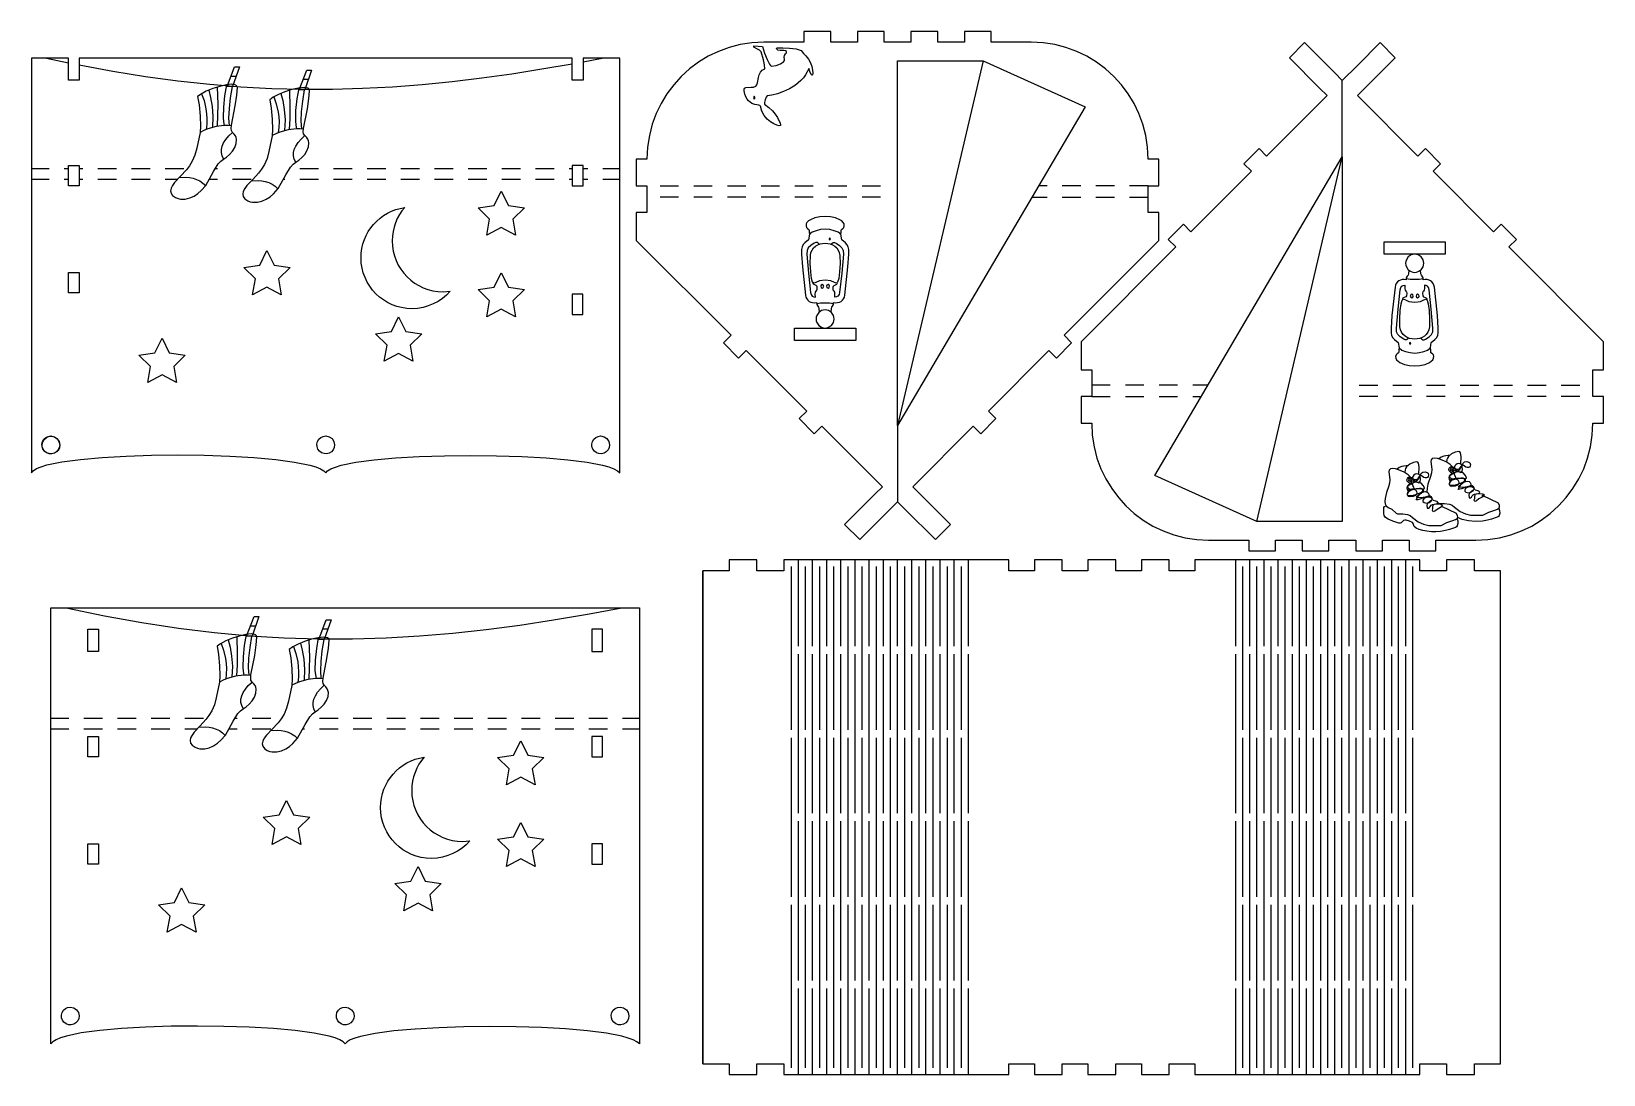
# Model space of a CAD drawing. Header units: millimetres. Extents: x 230 to 670, y 181 to 474.
import ezdxf

# ---------------------------------------------------------------- set-up
doc = ezdxf.new("R2010")
doc.units = ezdxf.units.MM
doc.layers.get('0').update_dxf_attribs({"linetype": 'CONTINUOUS', "true_color": 0xffffff})

msp = doc.modelspace()

# ---------------------------------------------------------------- linework, layer by layer
at = {"linetype": 'CONTINUOUS', "true_color": 0xffffff}
for points in [[(542.71, 423.06), (542.71, 430.56), (545.71, 430.56), (545.71, 438.06), (542.71, 438.06), (542.54, 441.42), (542.04, 444.67), (541.23, 447.81), (540.13, 450.83), (538.75, 453.69), (537.11, 456.4), (535.22, 458.92), (533.1, 461.25), (530.77, 463.36), (528.25, 465.25), (525.55, 466.89), (522.68, 468.27), (519.67, 469.38), (516.53, 470.18), (513.27, 470.68), (509.92, 470.85), (498.7, 470.85), (498.7, 473.85), (491.2, 473.85), (491.2, 470.85), (483.7, 470.85), (483.7, 473.85), (476.2, 473.85), (476.2, 470.85), (472.45, 470.85), (468.7, 470.85), (468.7, 473.85), (461.2, 473.85), (461.2, 470.85), (453.7, 470.85), (453.7, 473.85), (446.2, 473.85), (446.2, 470.85), (434.97, 470.85), (431.62, 470.68), (428.36, 470.18), (425.22, 469.38), (422.21, 468.27), (419.34, 466.89), (416.64, 465.25), (414.12, 463.36), (411.79, 461.25), (409.67, 458.92), (407.78, 456.4), (406.14, 453.69), (404.76, 450.83), (403.66, 447.81), (402.85, 444.67), (402.35, 441.42), (402.18, 438.06), (399.18, 438.06), (399.18, 430.56), (402.18, 430.56), (402.18, 423.06), (399.18, 423.06), (399.18, 415.22), (425.76, 388.65), (423.64, 386.52), (427.88, 382.28), (430, 384.4), (446.98, 367.42), (444.86, 365.3), (449.1, 361.06), (451.22, 363.18), (468.2, 346.2), (466.08, 344.08), (457.6, 335.59), (461.84, 331.35), (468.2, 337.71), (472.45, 341.96), (474.57, 339.84), (483.05, 331.35), (487.29, 335.59), (478.81, 344.08), (476.69, 346.2), (493.67, 363.18), (495.79, 361.06), (500.03, 365.3), (497.91, 367.42), (514.89, 384.4), (517.01, 382.28), (521.25, 386.52), (519.13, 388.65), (545.71, 415.22), (545.71, 423.06), (542.71, 423.06), (542.71, 423.06), (542.71, 423.06)], [(429.88, 458.14), (431.38, 458.2), (432.02, 458.24), (432.67, 458.49), (432.99, 458.89), (433.18, 459.46), (433.45, 460.94), (433.65, 461.71), (433.98, 462.42), (434.5, 463.01), (435.27, 463.41), (435.16, 464.48), (434.9, 465.86), (434.25, 468.1), (433.76, 468.57), (432.99, 469), (432.32, 469.39), (432.14, 469.59), (432.13, 469.79), (434.57, 469.65), (435.17, 467.72), (435.89, 465.94), (436.56, 464.64), (436.82, 464.27), (437.01, 464.14), (438.39, 464.3), (439.63, 464.73), (440.49, 465.33), (440.71, 465.68), (440.75, 466.03), (440.69, 466.66), (440.73, 467.09), (441, 467.57), (441.29, 467.84), (441.34, 468.01), (441.3, 468.27), (441.06, 468.44), (440.6, 468.48), (439.54, 468.47), (438.92, 468.63), (438.56, 468.89), (438.5, 469.14), (438.8, 469.27), (440.31, 469.29), (442.17, 469.19), (444, 468.95), (445.42, 468.55), (446.03, 467.7), (446.72, 466.99), (447.47, 466.07), (448.05, 465.06), (448.43, 464.03), (448.62, 463.01), (448.66, 462.14), (448.59, 461.7), (448.44, 461.61), (448.24, 461.78), (447.81, 462.59), (447.54, 463.48), (447.13, 462.53), (446.62, 461.64), (446.03, 460.83), (445.36, 460.09), (443.85, 458.81), (442.18, 457.77), (440.46, 456.97), (438.77, 456.39), (437.21, 456), (435.89, 455.8), (435.63, 455.42), (435.34, 454.69), (435.13, 453.92), (435.13, 453.45), (436.34, 452.56), (437.36, 451.61), (438.17, 450.63), (438.8, 449.7), (439.54, 448.17), (439.66, 447.68), (439.64, 447.44), (439.28, 447.39), (438.63, 447.55), (437.78, 447.92), (436.83, 448.5), (435.88, 449.29), (435.03, 450.29), (434.38, 451.48), (434.02, 452.89), (433.86, 453.13), (433.51, 453.22), (432.42, 453.35), (431.54, 453.69), (430.68, 454.36), (430.29, 454.86), (429.94, 455.48), (429.64, 456.24), (429.42, 457.16), (429.41, 457.7), (429.55, 457.97), (429.88, 458.14), (429.88, 458.14), (429.88, 458.14), (429.88, 458.14)], [(526.89, 379), (526.89, 371.5), (523.89, 371.5), (523.89, 364), (526.89, 364), (527.06, 360.64), (527.56, 357.39), (528.37, 354.24), (529.47, 351.23), (530.85, 348.37), (532.49, 345.66), (534.38, 343.14), (536.5, 340.81), (538.83, 338.69), (541.35, 336.81), (544.05, 335.16), (546.92, 333.78), (549.93, 332.68), (553.07, 331.87), (556.33, 331.38), (559.68, 331.21), (570.91, 331.21), (570.91, 328.21), (578.41, 328.21), (578.41, 331.21), (585.91, 331.21), (585.91, 328.21), (593.41, 328.21), (593.41, 331.21), (597.16, 331.21), (600.91, 331.21), (600.91, 328.21), (608.41, 328.21), (608.41, 331.21), (615.91, 331.21), (615.91, 328.21), (623.41, 328.21), (623.41, 331.21), (634.63, 331.21), (637.98, 331.38), (641.24, 331.87), (644.38, 332.68), (647.39, 333.78), (650.26, 335.16), (652.96, 336.81), (655.48, 338.69), (657.81, 340.81), (659.93, 343.14), (661.82, 345.66), (663.46, 348.37), (664.84, 351.23), (665.94, 354.24), (666.75, 357.39), (667.25, 360.64), (667.42, 364), (670.42, 364), (670.42, 371.5), (667.42, 371.5), (667.42, 379), (670.42, 379), (670.42, 386.84), (643.84, 413.41), (645.96, 415.53), (641.72, 419.78), (639.6, 417.65), (622.62, 434.63), (624.74, 436.76), (620.5, 441), (618.38, 438.88), (601.4, 455.86), (603.52, 457.98), (612, 466.46), (607.76, 470.71), (601.4, 464.34), (597.16, 460.1), (595.03, 462.22), (586.55, 470.71), (582.31, 466.46), (590.79, 457.98), (592.91, 455.86), (575.93, 438.88), (573.81, 441), (569.57, 436.76), (571.69, 434.63), (554.71, 417.65), (552.59, 419.78), (548.35, 415.53), (550.47, 413.41), (523.89, 386.84), (523.89, 379), (526.89, 379), (526.89, 379), (526.89, 379)], [(381.25, 466.4), (242.96, 466.4), (242.96, 460.15), (239.96, 460.15), (239.96, 466.4), (229.6, 466.4), (229.6, 350.08), (230.11, 350.69), (231.01, 351.26), (232.29, 351.79), (233.91, 352.29), (238.08, 353.15), (243.31, 353.86), (249.4, 354.4), (256.13, 354.79), (263.28, 355.02), (270.66, 355.09), (278.04, 355.01), (285.21, 354.77), (291.97, 354.37), (298.1, 353.82), (303.39, 353.12), (307.63, 352.26), (309.29, 351.77), (310.6, 351.24), (311.55, 350.68), (312.1, 350.08), (312.62, 350.66), (313.53, 351.21), (314.81, 351.72), (316.41, 352.2), (320.54, 353.03), (325.7, 353.72), (331.71, 354.26), (338.34, 354.64), (345.41, 354.87), (352.69, 354.95), (360, 354.88), (367.13, 354.66), (373.87, 354.28), (380.01, 353.75), (385.37, 353.06), (389.72, 352.22), (391.45, 351.74), (392.86, 351.23), (393.92, 350.67), (394.6, 350.08), (394.6, 466.4), (384.25, 466.4), (384.25, 460.15), (381.25, 460.15), (381.25, 466.4), (381.25, 466.4), (381.25, 466.4)], [(233.8, 466.4), (239.96, 465.06)], [(242.96, 464.45), (252.37, 462.68), (261.6, 461.2), (270.65, 459.98), (279.56, 459.03), (288.33, 458.34), (296.98, 457.89), (305.54, 457.67), (314.03, 457.68), (322.45, 457.91), (330.83, 458.35), (339.18, 458.98), (347.53, 459.81), (355.9, 460.81), (364.29, 461.99), (372.74, 463.32), (381.25, 464.81)], [(284.44, 458.41), (286.52, 463.9), (287.89, 463.9), (285.98, 458.41), (284.44, 458.41), (284.44, 458.41), (284.44, 458.41)], [(304.68, 457.51), (306.76, 462.99), (308.13, 462.99), (306.22, 457.51), (304.68, 457.51), (304.68, 457.51), (304.68, 457.51)], [(384.25, 465.37), (389.62, 466.4)], [(472.45, 363.33), (472.45, 465.6), (496.42, 465.6), (472.45, 363.33), (472.45, 363.33), (472.45, 363.33)], [(496.42, 465.6), (525.03, 452.73), (472.45, 363.33), (472.45, 341.96)], [(276.16, 455.58), (276.6, 453.23), (276.87, 450.14), (276.97, 447.25), (276.87, 445.49), (275.95, 441.1), (275.41, 439.18), (274.69, 437.47), (273.88, 436.15), (273.02, 435.01), (271.39, 433.28), (269.74, 431.54), (269.14, 430.7), (268.74, 429.9), (268.59, 429.15), (268.73, 428.46), (269.18, 427.84), (270, 427.3), (270.69, 427.02), (271.37, 426.86), (272.7, 426.84), (273.99, 427.15), (275.18, 427.7), (276.26, 428.42), (277.2, 429.21), (278.52, 430.68), (280.64, 434.59), (281.96, 436.7), (282.69, 437.52), (283.45, 438.08), (284.29, 438.62), (285.15, 439.38), (285.96, 440.3), (286.61, 441.33), (287.03, 442.42), (287.13, 443.53), (287.02, 444.07), (286.8, 444.59), (286.45, 445.09), (285.97, 445.56), (285.66, 446.04), (285.58, 446.64), (285.66, 447.57), (286.71, 453.02), (287.15, 455.99), (287.33, 458.14), (287.22, 458.54), (286.92, 458.81), (286.44, 458.97), (285.82, 459.03), (284.24, 458.88), (282.38, 458.45), (280.44, 457.82), (278.62, 457.07), (277.13, 456.3), (276.16, 455.58), (276.16, 455.58), (276.16, 455.58), (276.16, 455.58)], [(284.3, 458.89), (283.76, 455.82), (283.43, 452.64), (283.38, 449.72), (283.48, 448.49), (283.67, 447.47)], [(285.55, 461.35), (287, 461.35)], [(305.79, 460.44), (307.24, 460.44)], [(573.18, 336.46), (544.58, 349.33), (597.16, 438.72), (597.16, 460.1)], [(277.31, 456.4), (277.98, 454.49), (278.53, 452.11), (278.7, 450.78), (278.78, 449.36), (278.75, 447.89), (278.57, 446.36)], [(279.31, 457.37), (279.83, 455.37), (280.24, 452.85), (280.45, 449.98), (280.34, 446.95)], [(281.67, 458.23), (281.82, 453.42), (281.79, 450.38), (281.65, 447.25)], [(285.86, 458.41), (285.32, 455.23), (284.99, 452.23), (284.88, 449.58), (285.03, 447.44)], [(296.4, 454.68), (296.84, 452.32), (297.11, 449.23), (297.21, 446.35), (297.11, 444.58), (296.19, 440.19), (295.65, 438.27), (294.93, 436.57), (294.12, 435.24), (293.26, 434.11), (291.62, 432.38), (289.98, 430.63), (289.38, 429.8), (288.98, 429), (288.83, 428.24), (288.97, 427.55), (289.42, 426.93), (290.24, 426.39), (290.93, 426.12), (291.61, 425.96), (292.94, 425.94), (294.23, 426.25), (295.42, 426.8), (296.5, 427.51), (297.44, 428.3), (298.76, 429.77), (300.88, 433.68), (302.2, 435.79), (302.93, 436.61), (303.69, 437.18), (304.53, 437.72), (305.39, 438.47), (306.2, 439.39), (306.85, 440.42), (307.27, 441.52), (307.36, 442.62), (307.26, 443.16), (307.04, 443.69), (306.69, 444.18), (306.21, 444.65), (305.9, 445.14), (305.82, 445.73), (305.9, 446.66), (306.95, 452.12), (307.39, 455.09), (307.57, 457.24), (307.46, 457.63), (307.16, 457.91), (306.68, 458.07), (306.06, 458.12), (304.48, 457.97), (302.62, 457.54), (300.68, 456.91), (298.86, 456.17), (297.37, 455.39), (296.4, 454.68), (296.4, 454.68), (296.4, 454.68), (296.4, 454.68)], [(297.55, 455.5), (298.22, 453.58), (298.77, 451.2), (298.94, 449.87), (299.02, 448.46), (298.98, 446.98), (298.81, 445.46)], [(299.55, 456.47), (300.07, 454.47), (300.48, 451.94), (300.69, 449.07), (300.58, 446.05)], [(301.91, 457.33), (302.06, 452.51), (302.03, 449.48), (301.89, 446.34)], [(304.54, 457.98), (304, 454.92), (303.67, 451.73), (303.62, 448.82), (303.72, 447.59), (303.91, 446.57)], [(306.09, 457.51), (305.56, 454.32), (305.23, 451.32), (305.12, 448.67), (305.27, 446.53)], [(432.26, 454.9), (432.39, 455.04), (432.43, 455.32), (432.37, 455.59), (432.2, 455.66), (432.09, 455.26), (432.13, 455.01), (432.26, 454.9), (432.26, 454.9), (432.26, 454.9), (432.26, 454.9)], [(285.64, 447.35), (284.69, 447.46), (283.64, 447.47), (281.35, 447.19), (279.01, 446.53), (277.91, 446.08), (276.88, 445.55)], [(283.46, 438.09), (283.06, 438.97), (282.86, 439.86), (282.86, 440.77), (283.06, 441.69), (283.47, 442.62), (284.09, 443.58), (284.93, 444.55), (285.97, 445.55)], [(305.88, 446.44), (304.93, 446.56), (303.88, 446.57), (301.58, 446.28), (299.25, 445.63), (298.14, 445.17), (297.12, 444.64)], [(303.7, 437.18), (303.3, 438.07), (303.1, 438.96), (303.1, 439.86), (303.3, 440.78), (303.71, 441.72), (304.33, 442.67), (305.17, 443.65), (306.21, 444.65)], [(597.16, 438.72), (597.16, 336.46), (573.18, 336.46), (597.16, 438.72), (597.16, 438.72), (597.16, 438.72)], [(229.58, 435.45), (234.56, 435.45)], [(234.56, 432.31), (229.58, 432.31)], [(238.8, 435.45), (239.96, 435.45)], [(239.96, 432.31), (238.8, 432.31)], [(242.96, 430.54), (239.96, 430.54), (239.96, 436.24), (242.96, 436.24), (242.96, 430.54), (242.96, 430.54), (242.96, 430.54)], [(242.96, 435.45), (244, 435.45)], [(244, 432.31), (242.96, 432.31)], [(248.24, 435.45), (253.44, 435.45)], [(253.44, 432.31), (248.24, 432.31)], [(257.68, 435.45), (262.88, 435.45)], [(262.88, 432.31), (257.68, 432.31)], [(267.12, 435.45), (272.32, 435.45)], [(270.41, 432.31), (267.12, 432.31)], [(270.95, 432.87), (272.91, 432.96), (273.92, 432.87), (274.92, 432.67), (275.89, 432.36), (276.82, 431.92), (277.68, 431.34), (278.47, 430.61)], [(281.76, 432.31), (279.46, 432.31)], [(281.13, 435.45), (281.76, 435.45)], [(286, 435.45), (291.2, 435.45)], [(291.2, 432.31), (286, 432.31)], [(291.19, 431.96), (293.15, 432.06), (294.16, 431.97), (295.16, 431.77), (296.13, 431.46), (297.06, 431.02), (297.92, 430.44), (298.71, 429.71)], [(300.64, 432.31), (300.16, 432.31)], [(304.88, 435.45), (310.08, 435.45)], [(310.08, 432.31), (304.88, 432.31)], [(314.32, 435.45), (319.52, 435.45)], [(319.52, 432.31), (314.32, 432.31)], [(323.76, 435.45), (328.96, 435.45)], [(328.96, 432.31), (323.76, 432.31)], [(333.2, 435.45), (338.4, 435.45)], [(338.4, 432.31), (333.2, 432.31)], [(342.64, 435.45), (347.84, 435.45)], [(347.84, 432.31), (342.64, 432.31)], [(352.08, 435.45), (357.28, 435.45)], [(357.28, 432.31), (352.08, 432.31)], [(361.52, 435.45), (366.71, 435.45)], [(366.71, 432.31), (361.52, 432.31)], [(370.96, 435.45), (376.15, 435.45)], [(376.15, 432.31), (370.96, 432.31)], [(380.4, 435.45), (381.25, 435.45)], [(381.25, 432.31), (380.4, 432.31)], [(381.25, 430.54), (384.25, 430.54), (384.25, 436.24), (381.25, 436.24), (381.25, 430.54), (381.25, 430.54), (381.25, 430.54)], [(384.25, 435.45), (385.59, 435.45)], [(385.59, 432.31), (384.25, 432.31)], [(389.84, 435.45), (394.58, 435.45)], [(394.58, 432.31), (389.84, 432.31)], [(363.32, 425.01), (367.82, 424.37), (364.56, 421.2), (365.34, 416.72), (361.31, 418.84), (357.29, 416.72), (358.07, 421.2), (354.81, 424.37), (359.31, 425.01), (361.31, 429.1), (363.32, 425.01), (363.32, 425.01), (363.32, 425.01)], [(405.86, 430.56), (411.05, 430.56)], [(415.3, 430.56), (420.49, 430.56)], [(424.74, 430.56), (429.93, 430.56)], [(434.17, 430.56), (439.37, 430.56)], [(443.61, 430.56), (448.81, 430.56)], [(453.05, 430.56), (458.25, 430.56)], [(462.49, 430.56), (467.69, 430.56)], [(514.39, 430.56), (511.99, 430.56)], [(523.83, 430.56), (518.63, 430.56)], [(533.27, 430.56), (528.07, 430.56)], [(542.71, 430.56), (537.51, 430.56)], [(347.02, 401.01), (345.99, 399.94), (344.84, 398.98), (343.6, 398.14), (342.27, 397.44), (340.87, 396.87), (339.39, 396.45), (337.85, 396.2), (336.27, 396.11), (334.81, 396.18), (333.39, 396.4), (332.02, 396.75), (330.71, 397.23), (329.47, 397.83), (328.29, 398.55), (327.19, 399.37), (326.18, 400.29), (325.26, 401.3), (324.44, 402.4), (323.72, 403.58), (323.12, 404.82), (322.64, 406.13), (322.29, 407.5), (322.07, 408.92), (322, 410.38), (322.06, 411.71), (322.24, 413.01), (322.54, 414.26), (322.94, 415.48), (323.45, 416.64), (324.05, 417.74), (324.74, 418.79), (325.53, 419.76), (326.39, 420.67), (327.33, 421.49), (328.34, 422.23), (329.41, 422.89), (330.54, 423.44), (331.73, 423.9), (332.96, 424.25), (334.24, 424.5), (333.46, 423.52), (332.77, 422.48), (332.17, 421.38), (331.67, 420.22), (331.27, 419.01), (330.98, 417.75), (330.8, 416.46), (330.74, 415.13), (330.81, 413.67), (331.03, 412.26), (331.38, 410.89), (331.86, 409.58), (332.46, 408.33), (333.17, 407.16), (333.99, 406.06), (334.91, 405.04), (335.93, 404.12), (337.02, 403.3), (338.2, 402.59), (339.45, 401.99), (340.76, 401.51), (342.12, 401.16), (343.54, 400.94), (345, 400.87), (347.02, 401.01), (347.02, 401.01), (347.02, 401.01), (347.02, 401.01)], [(411.05, 427.42), (405.86, 427.42)], [(420.49, 427.42), (415.3, 427.42)], [(429.93, 427.42), (424.74, 427.42)], [(439.37, 427.42), (434.17, 427.42)], [(448.81, 427.42), (443.61, 427.42)], [(458.25, 427.42), (453.05, 427.42)], [(467.69, 427.42), (462.49, 427.42)], [(510.14, 427.42), (514.39, 427.42)], [(518.63, 427.42), (523.83, 427.42)], [(528.07, 427.42), (533.27, 427.42)], [(537.51, 427.42), (542.71, 427.42)], [(456.46, 416.83), (456.63, 417.5), (456.62, 418), (456.7, 418.35), (457.1, 418.61), (457.38, 418.88), (457.5, 419.34), (457.46, 419.86), (457.24, 420.29), (456.81, 420.7), (456.28, 421.05), (455.04, 421.56), (453.62, 421.86), (452.14, 421.99), (450.67, 421.86), (449.25, 421.56), (448, 421.05), (447.48, 420.7), (447.04, 420.29), (446.83, 419.86), (446.78, 419.34), (446.9, 418.88), (447.18, 418.61), (447.59, 418.35), (447.66, 418), (447.66, 417.5), (447.83, 416.83)], [(453.8, 395.14), (453.88, 396.14), (454.01, 396.55), (454.22, 396.83), (454.49, 397.29), (454.53, 397.88), (455.1, 397.79), (455.64, 397.8), (456.15, 397.92), (456.61, 398.14), (457, 398.46), (457.31, 398.86), (457.54, 399.34), (457.66, 399.9), (458.51, 407.89), (458.75, 411.43), (458.74, 412.69), (458.62, 413.47), (458.27, 414.11), (457.81, 414.59), (456.81, 415.44), (456.54, 416.97), (455.76, 417.55), (454.69, 417.98), (453.45, 418.27), (452.14, 418.44), (450.84, 418.27), (449.59, 417.98), (448.53, 417.55), (447.74, 416.97), (447.48, 415.44), (446.47, 414.59), (446.02, 414.11), (445.66, 413.47), (445.54, 412.69), (445.54, 411.43), (445.77, 407.89), (446.63, 399.9), (446.75, 399.34), (446.97, 398.86), (447.29, 398.46), (447.68, 398.14), (448.13, 397.92), (448.64, 397.8), (449.19, 397.79), (449.76, 397.88), (449.8, 397.29), (450.06, 396.83), (450.28, 396.55), (450.4, 396.14), (450.49, 395.14)], [(450.44, 414.19), (450.17, 414.47), (449.86, 414.65), (449.51, 414.68), (449.1, 414.51), (448.1, 413.83), (447.42, 413.2), (447.07, 412.45), (447.02, 411.38), (447.48, 406.07), (448.07, 400.62), (448.24, 400.05), (448.55, 399.66), (448.95, 399.43), (449.4, 399.38), (449.39, 400.15), (449.46, 400.71), (449.65, 401.03), (449.85, 401.26), (449.93, 401.63), (449.86, 402.37), (449.63, 402.62), (449.22, 402.79), (448.85, 403.02), (448.75, 403.19), (448.73, 403.43)], [(452.14, 414.46), (452.86, 414.42), (453.57, 414.28), (454.24, 414.02), (454.85, 413.65), (455.39, 413.17), (455.82, 412.56), (456.12, 411.84), (456.27, 410.99), (456.32, 408.81), (456.19, 406.49), (455.95, 404.56), (455.65, 403.53), (455.45, 403.35), (455.23, 403.29), (454.73, 403.41), (453.77, 403.89), (452.14, 404.13), (450.52, 403.89), (449.55, 403.41), (449.06, 403.29), (448.84, 403.35), (448.64, 403.53), (448.34, 404.56), (448.09, 406.49), (447.97, 408.81), (448.01, 410.99), (448.17, 411.84), (448.47, 412.56), (448.9, 413.17), (449.43, 413.65), (450.05, 414.02), (450.72, 414.28), (451.42, 414.42), (452.14, 414.46), (452.14, 414.46), (452.14, 414.46), (452.14, 414.46)], [(453.43, 415.44), (453.57, 415.51), (453.62, 415.66), (453.57, 415.82), (453.43, 415.89), (453.29, 415.82), (453.24, 415.66), (453.29, 415.51), (453.43, 415.44), (453.43, 415.44), (453.43, 415.44), (453.43, 415.44)], [(453.84, 414.19), (454.12, 414.47), (454.43, 414.65), (454.78, 414.68), (455.19, 414.51), (456.19, 413.83), (456.86, 413.2), (457.22, 412.45), (457.27, 411.38), (456.8, 406.07), (456.21, 400.62), (456.04, 400.05), (455.73, 399.66), (455.33, 399.43), (454.89, 399.38), (454.9, 400.15), (454.83, 400.71), (454.63, 401.03), (454.43, 401.26), (454.36, 401.63), (454.42, 402.37), (454.66, 402.62), (455.06, 402.79), (455.43, 403.02), (455.54, 403.19), (455.56, 403.43)], [(608.89, 414.9), (626.02, 414.9), (626.02, 411.37), (608.89, 411.37), (608.89, 414.9), (608.89, 414.9), (608.89, 414.9)], [(297.63, 408.3), (302.13, 407.66), (298.86, 404.49), (299.64, 400.01), (295.62, 402.13), (291.6, 400.01), (292.38, 404.49), (289.11, 407.66), (293.62, 408.3), (295.62, 412.39), (297.63, 408.3), (297.63, 408.3), (297.63, 408.3)], [(617.46, 411.37), (616.95, 411.31), (616.47, 411.17), (615.67, 410.62), (615.12, 409.82), (614.98, 409.34), (614.92, 408.83), (614.98, 408.32), (615.12, 407.85), (615.67, 407.04), (616.47, 406.5), (616.95, 406.35), (617.46, 406.3), (617.97, 406.35), (618.44, 406.5), (619.25, 407.04), (619.79, 407.85), (619.94, 408.32), (619.99, 408.83), (619.94, 409.34), (619.79, 409.82), (619.25, 410.62), (618.44, 411.17), (617.97, 411.31), (617.46, 411.37), (617.46, 411.37), (617.46, 411.37), (617.46, 411.37)], [(242.96, 400.52), (239.96, 400.52), (239.96, 406.22), (242.96, 406.22), (242.96, 400.52), (242.96, 400.52), (242.96, 400.52)], [(363.32, 402.11), (367.82, 401.47), (364.56, 398.3), (365.34, 393.82), (361.31, 395.94), (357.29, 393.82), (358.07, 398.3), (354.81, 401.47), (359.31, 402.11), (361.31, 406.2), (363.32, 402.11), (363.32, 402.11), (363.32, 402.11)], [(615.8, 406.92), (615.72, 405.91), (615.59, 405.51), (615.38, 405.23), (615.11, 404.76), (615.07, 404.18), (614.5, 404.27), (613.96, 404.25), (613.45, 404.13), (612.99, 403.91), (612.6, 403.6), (612.29, 403.2), (612.06, 402.72), (611.94, 402.15), (611.09, 394.17), (610.85, 390.63), (610.86, 389.36), (610.98, 388.59), (611.33, 387.95), (611.79, 387.47), (612.79, 386.61), (613.06, 385.09), (613.84, 384.51), (614.91, 384.08), (616.15, 383.79), (617.46, 383.62), (618.76, 383.79), (620.01, 384.08), (621.07, 384.51), (621.86, 385.09), (622.12, 386.61), (623.13, 387.47), (623.59, 387.95), (623.94, 388.59), (624.06, 389.36), (624.06, 390.63), (623.83, 394.17), (622.97, 402.15), (622.85, 402.72), (622.63, 403.2), (622.31, 403.6), (621.92, 403.91), (621.47, 404.13), (620.96, 404.25), (620.41, 404.27), (619.84, 404.18), (619.8, 404.76), (619.54, 405.23), (619.33, 405.51), (619.2, 405.91), (619.12, 406.92)], [(451.32, 401.91), (451.63, 402.06), (451.74, 402.4), (451.63, 402.73), (451.32, 402.89), (451.01, 402.74), (450.9, 402.4), (451.01, 402.06), (451.32, 401.91), (451.32, 401.91), (451.32, 401.91), (451.32, 401.91)], [(452.96, 401.91), (453.27, 402.06), (453.37, 402.4), (453.27, 402.73), (452.96, 402.89), (452.65, 402.74), (452.54, 402.4), (452.64, 402.06), (452.96, 401.91), (452.96, 401.91), (452.96, 401.91), (452.96, 401.91)], [(615.76, 387.87), (615.48, 387.59), (615.17, 387.4), (614.82, 387.37), (614.41, 387.55), (613.41, 388.23), (612.74, 388.85), (612.38, 389.61), (612.33, 390.68), (612.8, 395.98), (613.39, 401.44), (613.56, 402.01), (613.87, 402.4), (614.27, 402.62), (614.72, 402.68), (614.7, 401.91), (614.77, 401.35), (614.97, 401.02), (615.17, 400.8), (615.24, 400.42), (615.18, 399.69), (614.94, 399.44), (614.54, 399.26), (614.17, 399.04), (614.06, 398.87), (614.04, 398.63)], [(615.08, 404.58), (616.19, 404.41), (617.46, 404.36), (618.73, 404.41), (619.83, 404.58)], [(619.16, 387.87), (619.43, 387.59), (619.74, 387.4), (620.1, 387.37), (620.5, 387.55), (621.5, 388.23), (622.18, 388.85), (622.53, 389.61), (622.58, 390.68), (622.12, 395.98), (621.53, 401.44), (621.36, 402.01), (621.05, 402.4), (620.65, 402.62), (620.2, 402.68), (620.21, 401.91), (620.14, 401.35), (619.95, 401.02), (619.75, 400.8), (619.67, 400.42), (619.74, 399.69), (619.97, 399.44), (620.38, 399.26), (620.75, 399.04), (620.85, 398.87), (620.88, 398.63)], [(381.23, 394.52), (384.23, 394.52), (384.23, 400.22), (381.23, 400.22), (381.23, 394.52), (381.23, 394.52), (381.23, 394.52)], [(454.52, 397.47), (453.41, 397.65), (452.14, 397.7), (450.87, 397.65), (449.77, 397.47)], [(617.46, 387.6), (616.74, 387.64), (616.03, 387.78), (615.36, 388.04), (614.75, 388.41), (614.21, 388.89), (613.78, 389.49), (613.48, 390.22), (613.33, 391.06), (613.28, 393.25), (613.41, 395.57), (613.65, 397.5), (613.95, 398.53), (614.15, 398.71), (614.37, 398.77), (614.87, 398.64), (615.83, 398.17), (617.46, 397.93), (619.08, 398.17), (620.05, 398.64), (620.54, 398.77), (620.77, 398.71), (620.96, 398.53), (621.26, 397.5), (621.51, 395.57), (621.63, 393.25), (621.59, 391.06), (621.44, 390.22), (621.13, 389.49), (620.7, 388.89), (620.17, 388.41), (619.56, 388.04), (618.88, 387.78), (618.18, 387.64), (617.46, 387.6), (617.46, 387.6), (617.46, 387.6), (617.46, 387.6)], [(616.64, 400.15), (616.33, 400), (616.23, 399.66), (616.33, 399.32), (616.64, 399.17), (616.95, 399.32), (617.06, 399.66), (616.96, 400), (616.64, 400.15), (616.64, 400.15), (616.64, 400.15), (616.64, 400.15)], [(618.28, 400.15), (617.97, 400), (617.86, 399.66), (617.97, 399.32), (618.28, 399.17), (618.59, 399.32), (618.7, 399.66), (618.6, 400), (618.28, 400.15), (618.28, 400.15), (618.28, 400.15), (618.28, 400.15)], [(334.54, 389.73), (339.05, 389.09), (335.78, 385.92), (336.56, 381.44), (332.54, 383.56), (328.52, 381.44), (329.29, 385.92), (326.03, 389.09), (330.53, 389.73), (332.54, 393.82), (334.54, 389.73), (334.54, 389.73), (334.54, 389.73)], [(452.14, 390.69), (452.65, 390.74), (453.13, 390.89), (453.93, 391.43), (454.48, 392.24), (454.62, 392.71), (454.68, 393.22), (454.62, 393.73), (454.48, 394.21), (453.93, 395.01), (453.13, 395.56), (452.65, 395.71), (452.14, 395.76), (451.63, 395.71), (451.16, 395.56), (450.35, 395.01), (449.81, 394.21), (449.66, 393.73), (449.61, 393.22), (449.66, 392.71), (449.81, 392.24), (450.35, 391.43), (451.16, 390.89), (451.63, 390.74), (452.14, 390.69), (452.14, 390.69), (452.14, 390.69), (452.14, 390.69)], [(460.71, 387.15), (443.58, 387.15), (443.58, 390.69), (460.71, 390.69), (460.71, 387.15), (460.71, 387.15), (460.71, 387.15)], [(268.23, 383.73), (272.73, 383.08), (269.47, 379.92), (270.25, 375.43), (266.23, 377.56), (262.2, 375.43), (262.98, 379.92), (259.72, 383.08), (264.22, 383.73), (266.23, 387.81), (268.23, 383.73), (268.23, 383.73), (268.23, 383.73)], [(613.14, 385.23), (612.97, 384.55), (612.98, 384.06), (612.9, 383.71), (612.5, 383.45), (612.22, 383.18), (612.1, 382.72), (612.14, 382.2), (612.36, 381.77), (612.8, 381.36), (613.32, 381.01), (614.57, 380.5), (615.98, 380.2), (617.46, 380.07), (618.93, 380.2), (620.35, 380.5), (621.6, 381.01), (622.12, 381.36), (622.56, 381.77), (622.77, 382.2), (622.82, 382.72), (622.7, 383.18), (622.42, 383.45), (622.01, 383.71), (621.94, 384.06), (621.94, 384.55), (621.77, 385.23)], [(616.17, 386.62), (616.03, 386.55), (615.98, 386.39), (616.03, 386.24), (616.17, 386.17), (616.31, 386.24), (616.36, 386.39), (616.31, 386.55), (616.17, 386.62), (616.17, 386.62), (616.17, 386.62), (616.17, 386.62)], [(532.09, 374.64), (526.89, 374.64)], [(526.89, 371.5), (532.09, 371.5)], [(541.53, 374.64), (536.33, 374.64)], [(536.33, 371.5), (541.53, 371.5)], [(550.97, 374.64), (545.77, 374.64)], [(545.77, 371.5), (550.97, 371.5)], [(559.46, 374.64), (555.21, 374.64)], [(555.21, 371.5), (557.61, 371.5)], [(601.91, 374.64), (607.11, 374.64)], [(607.11, 371.5), (601.91, 371.5)], [(611.35, 374.64), (616.55, 374.64)], [(616.55, 371.5), (611.35, 371.5)], [(620.79, 374.64), (625.99, 374.64)], [(625.99, 371.5), (620.79, 371.5)], [(630.23, 374.64), (635.43, 374.64)], [(635.43, 371.5), (630.23, 371.5)], [(639.67, 374.64), (644.87, 374.64)], [(644.87, 371.5), (639.67, 371.5)], [(649.11, 374.64), (654.31, 374.64)], [(654.31, 371.5), (649.11, 371.5)], [(658.55, 374.64), (663.75, 374.64)], [(663.75, 371.5), (658.55, 371.5)], [(235.01, 360.42), (235.99, 360.22), (236.78, 359.69), (237.31, 358.89), (237.51, 357.92), (237.4, 357.19), (237.09, 356.54), (236.6, 356), (235.97, 355.62), (235.25, 355.44), (234.53, 355.48), (233.85, 355.72), (233.25, 356.16), (232.81, 356.75), (232.57, 357.44), (232.53, 358.16), (232.71, 358.88), (233.09, 359.51), (233.63, 360), (234.28, 360.31), (235.01, 360.42), (235.01, 360.42), (235.01, 360.42), (235.01, 360.42)], [(235.01, 360.42), (235.99, 360.22), (236.78, 359.69), (237.31, 358.89), (237.51, 357.92), (237.4, 357.19), (237.09, 356.54), (236.6, 356), (235.97, 355.62), (235.25, 355.44), (234.53, 355.48), (233.85, 355.72), (233.25, 356.16), (232.81, 356.75), (232.57, 357.44), (232.53, 358.16), (232.71, 358.88), (233.09, 359.51), (233.63, 360), (234.28, 360.31), (235.01, 360.42), (235.01, 360.42), (235.01, 360.42), (235.01, 360.42)], [(235.06, 360.36), (236.03, 360.16), (236.82, 359.63), (237.35, 358.83), (237.55, 357.86), (237.44, 357.13), (237.13, 356.48), (236.64, 355.94), (236.01, 355.56), (235.29, 355.38), (234.57, 355.42), (233.89, 355.66), (233.29, 356.1), (232.85, 356.7), (232.61, 357.38), (232.57, 358.1), (232.75, 358.82), (233.13, 359.45), (233.67, 359.94), (234.32, 360.25), (235.06, 360.36), (235.06, 360.36), (235.06, 360.36), (235.06, 360.36)], [(312.1, 360.42), (313.07, 360.22), (313.87, 359.69), (314.4, 358.89), (314.6, 357.92), (314.49, 357.19), (314.18, 356.54), (313.69, 356), (313.06, 355.62), (312.34, 355.44), (311.62, 355.48), (310.94, 355.72), (310.34, 356.16), (309.9, 356.75), (309.66, 357.44), (309.62, 358.16), (309.8, 358.88), (310.18, 359.51), (310.72, 360), (311.37, 360.31), (312.1, 360.42), (312.1, 360.42), (312.1, 360.42), (312.1, 360.42)], [(389.19, 360.42), (390.16, 360.22), (390.96, 359.69), (391.49, 358.89), (391.69, 357.92), (391.58, 357.19), (391.27, 356.54), (390.78, 356), (390.15, 355.62), (389.43, 355.44), (388.71, 355.48), (388.02, 355.72), (387.43, 356.16), (386.99, 356.75), (386.75, 357.44), (386.71, 358.16), (386.89, 358.88), (387.27, 359.51), (387.81, 360), (388.46, 360.31), (389.19, 360.42), (389.19, 360.42), (389.19, 360.42), (389.19, 360.42)], [(618.64, 349.61), (618.75, 351.75), (618.57, 352.77), (618.36, 353.08), (618.05, 353.2), (617.1, 353), (616.05, 352.48), (615.17, 351.74), (614.89, 351.32), (614.75, 350.88), (614.66, 350.17)], [(627.96, 351.89), (627.42, 352.41), (626.25, 353.17), (624.7, 353.87), (623.87, 354.09), (623.04, 354.17), (622.38, 354.06), (622.06, 353.76), (621.97, 353.27), (622.03, 352.64), (622.22, 351), (622.17, 350.05), (621.9, 349.03), (621.17, 346.91), (620.93, 345.78), (620.89, 344.74)], [(627.36, 355.06), (625.65, 354.76), (624.85, 354.45), (624.27, 354)], [(630.4, 352.5), (630.51, 354.65), (630.32, 355.67), (630.11, 355.98), (629.8, 356.1), (628.85, 355.9), (627.81, 355.38), (626.93, 354.64), (626.64, 354.22), (626.5, 353.78), (626.42, 353.07)], [(633.88, 345.27), (633.72, 345.13), (632.9, 344.48), (632.64, 343.93), (632.74, 343.04), (633.13, 343.09), (633.35, 343.23), (633.62, 343.66), (633.83, 343.89), (634.19, 344.08), (634.79, 344.22), (635.7, 344.28), (636.54, 344.17), (636.91, 343.9), (636.86, 343.57), (636.41, 343.27), (635.48, 342.75), (634.82, 342.26), (634.39, 342.08), (634.26, 342.2), (634.17, 342.5), (634.32, 342.91), (634.32, 343.45), (634.4, 343.94), (634.54, 344.1), (634.78, 344.18), (635.53, 344.38), (635.67, 344.53), (635.69, 344.68), (635.48, 344.95), (635.17, 345.08), (634.53, 345.19), (634.31, 345.38), (634.22, 345.62), (633.98, 345.9), (633.36, 346.17), (632.73, 346.17), (632.17, 345.98), (631.74, 345.66), (631.5, 345.28), (631.51, 344.92), (631.83, 344.64), (632.54, 344.52), (633.23, 344.67), (633.82, 345.07), (634.12, 345.61), (634.11, 345.89), (633.95, 346.18), (633.57, 346.41), (633.07, 346.44), (631.85, 346.1), (630.62, 345.62), (630.09, 345.46), (629.67, 345.43), (630.08, 346.24), (630.62, 347.05), (630.92, 347.35), (631.34, 347.57), (631.81, 347.69), (632.28, 347.71), (632.71, 347.61), (633.03, 347.37), (633.19, 346.98), (633.15, 346.42), (632.65, 346.19), (631.63, 346.04), (630.01, 345.96), (629.79, 346.09), (629.85, 346.32), (630.5, 346.94), (631.75, 347.8), (631.68, 348.19), (631.41, 348.43), (631.01, 348.55), (630.52, 348.59), (628.79, 348.45), (629.17, 348.35), (629.51, 348.1), (629.75, 347.75), (629.85, 347.35), (629.76, 346.95), (629.43, 346.6), (628.83, 346.36), (627.89, 346.26), (627.52, 346.33), (627.3, 346.5), (627.2, 346.76), (627.2, 347.07), (627.4, 347.73), (627.68, 348.24), (627.93, 348.39), (628.39, 348.48), (629.67, 348.55), (631.78, 348.5), (631.98, 348.57), (631.99, 348.78), (631.62, 349.43), (631.01, 350.08), (630.48, 350.38), (629.09, 350.27), (628.12, 349.99), (627.49, 349.59), (627.15, 349.13), (627.03, 348.68), (627.09, 348.29), (627.25, 348.03), (627.45, 347.95), (628.68, 348.27), (628.95, 348.44), (629.06, 348.62), (628.94, 348.99), (628.69, 349.39), (628.47, 349.99), (628.55, 349.99), (628.58, 349.8), (628.18, 349.85), (627.5, 350.23), (627.14, 350.64), (627.05, 351.05), (627.16, 351.41), (627.39, 351.7), (627.69, 351.87), (627.99, 351.89), (628.22, 351.72), (628.76, 350.99), (629.14, 350.76), (629.51, 350.68), (630.04, 350.39), (630.4, 350.22), (630.64, 350.31), (630.78, 350.59), (630.83, 350.99), (630.71, 352.3), (630.21, 352.59), (629.75, 352.66), (629.33, 352.57), (629, 352.36), (628.75, 352.09), (628.62, 351.79), (628.63, 351.52), (628.79, 351.33), (629.22, 351.15), (629.58, 351.11), (629.89, 351.2), (630.16, 351.38), (630.6, 351.97), (630.97, 352.68), (631.19, 352.98), (631.47, 353.15), (632.11, 353.23), (632.67, 353.07), (632.96, 352.85), (633.08, 352.31), (633.02, 351.92), (632.82, 351.67), (632.51, 351.56), (632.15, 351.57), (631.76, 351.7), (631.38, 351.93), (631.06, 352.27), (631.2, 352.24), (630.79, 352.13), (630.51, 351.84), (630.16, 351.12), (629.94, 350.85), (629.63, 350.67), (628.89, 350.56), (628.19, 350.73), (627.93, 350.9), (627.78, 351.12)], [(616.2, 348.99), (615.67, 349.51), (614.49, 350.27), (612.94, 350.97), (612.11, 351.19), (611.28, 351.27), (610.63, 351.17), (610.3, 350.86), (610.21, 350.37), (610.27, 349.74), (610.46, 348.1), (610.41, 347.15), (610.15, 346.14), (609.58, 344.57), (609.17, 342.86), (609.12, 342.06), (609.21, 341.36), (609.5, 340.79), (610.01, 340.41), (611.03, 339.86), (612.27, 338.82), (612.59, 338.63), (613.02, 338.57), (614.13, 338.59), (615.46, 338.41), (616.16, 338.11), (616.88, 337.58), (618.46, 336.37), (619.96, 335.67), (621.39, 335.36), (622.77, 335.36), (624.85, 335.3), (626.49, 336.17), (628.16, 336.72), (628.91, 337), (629.43, 337.38), (629.51, 337.66), (629.48, 338.02), (629.19, 338.69), (625.08, 340.65)], [(615.6, 352.16), (613.89, 351.86), (613.09, 351.55), (612.51, 351.1)], [(622.13, 342.37), (621.96, 342.23), (621.14, 341.58), (620.88, 341.03), (620.99, 340.14), (621.37, 340.19), (621.59, 340.33), (621.86, 340.76), (622.07, 340.99), (622.43, 341.19), (623.03, 341.33), (623.94, 341.38), (624.78, 341.27), (625.15, 341), (625.1, 340.67), (624.66, 340.37), (623.73, 339.85), (623.06, 339.36), (622.64, 339.18), (622.5, 339.3), (622.42, 339.6), (622.56, 340.01), (622.56, 340.55), (622.64, 341.04), (622.78, 341.2), (623.02, 341.28), (623.78, 341.49), (623.91, 341.63), (623.93, 341.78), (623.73, 342.05), (623.41, 342.18), (622.77, 342.29), (622.55, 342.48), (622.46, 342.73), (622.23, 343), (621.6, 343.27), (620.97, 343.27), (620.41, 343.08), (619.98, 342.76), (619.74, 342.38), (619.75, 342.02), (620.07, 341.75), (620.78, 341.62), (621.47, 341.77), (622.06, 342.17), (622.37, 342.71), (622.35, 343), (622.19, 343.28), (621.81, 343.51), (621.31, 343.54), (620.1, 343.2), (618.86, 342.72), (618.33, 342.56), (617.91, 342.53), (618.32, 343.35), (618.86, 344.15), (619.17, 344.45), (619.58, 344.67), (620.05, 344.79), (620.53, 344.81), (620.95, 344.71), (621.27, 344.47), (621.44, 344.08), (621.39, 343.53), (620.9, 343.3), (619.87, 343.14), (618.25, 343.06), (618.03, 343.19), (618.09, 343.43), (618.74, 344.04), (620, 344.9), (619.92, 345.29), (619.65, 345.53), (619.25, 345.65), (618.77, 345.69), (617.03, 345.55), (617.42, 345.45), (617.75, 345.21), (617.99, 344.86), (618.09, 344.46), (618, 344.05), (617.68, 343.71), (617.07, 343.46), (616.14, 343.36), (615.76, 343.43), (615.54, 343.61), (615.44, 343.86), (615.45, 344.17), (615.64, 344.83), (615.92, 345.34), (616.17, 345.49), (616.63, 345.58), (617.91, 345.65), (620.03, 345.6), (620.22, 345.67), (620.24, 345.88), (619.87, 346.53), (619.25, 347.18), (618.72, 347.48), (617.33, 347.37), (616.36, 347.09), (615.73, 346.69), (615.39, 346.23), (615.28, 345.78), (615.33, 345.39), (615.49, 345.13), (615.69, 345.05), (616.92, 345.37), (617.19, 345.54), (617.3, 345.72), (617.18, 346.09), (616.93, 346.49), (616.71, 347.09), (616.8, 347.09), (616.82, 346.9), (616.42, 346.95), (615.74, 347.33), (615.38, 347.75), (615.29, 348.15), (615.4, 348.51), (615.63, 348.8), (615.93, 348.97), (616.23, 348.99), (616.46, 348.82), (617.01, 348.09), (617.38, 347.86), (617.75, 347.78), (618.28, 347.49), (618.64, 347.32), (618.88, 347.41), (619.02, 347.7), (619.08, 348.1), (618.95, 349.4), (618.45, 349.69), (617.99, 349.76), (617.58, 349.67), (617.24, 349.46), (617, 349.19), (616.87, 348.89), (616.87, 348.63), (617.03, 348.43), (617.46, 348.25), (617.83, 348.21), (618.14, 348.3), (618.4, 348.48), (618.84, 349.07), (619.21, 349.78), (619.43, 350.08), (619.71, 350.25), (620.35, 350.33), (620.92, 350.18), (621.2, 349.95), (621.32, 349.41), (621.26, 349.02), (621.06, 348.78), (620.76, 348.66), (620.39, 348.67), (620, 348.8), (619.62, 349.03), (619.3, 349.37), (619.45, 349.34), (619.03, 349.23), (618.75, 348.94), (618.4, 348.23), (618.18, 347.95), (617.87, 347.77), (617.13, 347.66), (616.43, 347.83), (616.18, 348.01), (616.02, 348.23)], [(619.49, 345.59), (619.66, 345.24), (619.64, 344.93), (619.48, 344.68), (619.22, 344.48), (618.17, 344.09), (617.4, 343.81), (617.05, 343.69), (616.51, 343.64), (615.77, 343.65), (615.42, 343.79), (615.47, 344.17), (615.92, 344.92), (616.27, 345.27), (615.5, 345.85), (615.41, 346), (615.47, 346.18), (615.86, 346.6), (616.59, 347.23), (616.57, 347.96), (616.46, 348.41), (616.27, 348.61), (616.06, 348.63), (615.71, 348.33), (615.64, 348.12), (615.7, 347.95), (616.38, 347.56), (616.4, 347.66)], [(631.25, 348.49), (631.42, 348.13), (631.4, 347.83), (631.23, 347.58), (630.97, 347.38), (629.93, 346.99), (629.15, 346.71), (628.81, 346.59), (628.27, 346.54), (627.53, 346.55), (627.18, 346.69), (627.22, 347.07), (627.68, 347.82), (628.03, 348.17), (627.26, 348.75), (627.17, 348.9), (627.22, 349.08), (627.62, 349.5), (628.35, 350.13), (628.33, 350.86), (628.21, 351.3), (628.03, 351.51), (627.82, 351.52), (627.47, 351.23), (627.4, 351.02), (627.45, 350.85), (628.13, 350.46), (628.15, 350.55)], [(629.3, 337.26), (629.52, 336.63), (629.59, 335.9), (629.4, 335.22), (629.18, 334.96), (628.86, 334.79), (627.26, 334.21), (626.11, 333.89), (624.69, 333.65), (623.42, 333.56), (622.13, 333.58), (620.87, 333.69), (619.7, 333.9), (618.69, 334.2), (617.88, 334.58), (617.35, 335.04), (617.14, 335.58), (617.04, 335.86), (616.8, 336.12), (616.01, 336.57), (615.07, 336.8), (614.65, 336.81), (614.3, 336.71), (613.69, 336.02), (613.42, 335.94), (612.97, 335.98), (611.34, 336.54), (610, 337.11), (609.52, 337.38), (609.16, 337.69), (608.91, 338.11), (608.78, 338.66), (608.81, 340.4), (609.01, 340.69), (609.44, 340.87)], [(623.93, 341.78), (624.25, 341.59), (624.69, 341.52), (625.83, 341.51), (627.2, 341.32), (627.92, 341.01), (628.63, 340.48), (630.21, 339.27), (631.71, 338.56), (633.15, 338.26), (634.53, 338.26), (636.6, 338.2), (638.24, 339.07), (639.92, 339.62), (640.66, 339.9), (641.19, 340.28), (641.27, 340.56), (641.24, 340.92), (640.95, 341.59), (636.7, 343.68), (636.5, 343.81), (636.38, 343.77), (636.41, 343.27)], [(641.06, 340.15), (641.28, 339.53), (641.34, 338.8), (641.16, 338.12), (640.94, 337.86), (640.62, 337.69), (639.02, 337.11), (637.87, 336.79), (636.45, 336.55), (634.47, 336.46), (632.5, 336.61), (630.78, 336.99), (630.07, 337.25), (629.51, 337.57)], [(440.57, 325.65), (440.57, 322.65), (433.02, 322.65), (433.02, 325.65), (425.22, 325.65), (425.22, 322.65), (417.87, 322.65), (417.87, 184.36), (425.22, 184.36), (425.22, 181.36), (433.02, 181.36), (433.02, 184.36), (440.57, 184.36), (440.57, 181.36), (503.61, 181.36), (503.61, 184.36), (510.81, 184.36), (510.81, 181.36), (518.61, 181.36), (518.61, 184.36), (525.81, 184.36), (525.81, 181.36), (533.61, 181.36), (533.61, 184.36), (540.81, 184.36), (540.81, 181.36), (548.61, 181.36), (548.61, 184.36), (555.81, 184.36), (555.81, 181.36), (618.86, 181.36), (618.86, 184.36), (626.41, 184.36), (626.41, 181.36), (634.21, 181.36), (634.21, 184.36), (641.56, 184.36), (641.56, 322.65), (634.21, 322.65), (634.21, 325.65), (626.41, 325.65), (626.41, 322.65), (618.86, 322.65), (618.86, 325.65), (555.81, 325.65), (555.81, 322.65), (548.61, 322.65), (548.61, 325.65), (540.81, 325.65), (540.81, 322.65), (533.61, 322.65), (533.61, 325.65), (525.81, 325.65), (525.81, 322.65), (518.61, 322.65), (518.61, 325.65), (510.81, 325.65), (510.81, 322.65), (503.61, 322.65), (503.61, 325.65), (440.57, 325.65), (440.57, 325.65), (440.57, 325.65)], [(417.87, 184.36), (417.87, 322.65)], [(442.59, 323.78), (442.59, 278.06)], [(444.54, 325.65), (444.54, 301.48)], [(446.57, 323.78), (446.57, 278.06)], [(448.51, 325.65), (448.51, 301.48)], [(450.54, 323.78), (450.54, 278.06)], [(452.49, 325.65), (452.49, 301.48)], [(454.52, 323.78), (454.52, 278.06)], [(456.46, 325.65), (456.46, 301.48)], [(458.49, 323.78), (458.49, 278.06)], [(460.44, 325.65), (460.44, 301.48)], [(462.47, 323.78), (462.47, 278.06)], [(464.41, 325.65), (464.41, 301.48)], [(466.44, 323.78), (466.44, 278.06)], [(468.39, 325.65), (468.39, 301.48)], [(470.42, 323.78), (470.42, 278.06)], [(472.36, 325.65), (472.36, 301.48)], [(474.39, 323.78), (474.39, 278.06)], [(476.34, 325.65), (476.34, 301.48)], [(478.37, 323.78), (478.37, 278.06)], [(480.31, 325.65), (480.31, 301.48)], [(482.34, 323.78), (482.34, 278.06)], [(484.29, 325.65), (484.29, 301.48)], [(486.32, 323.78), (486.32, 278.06)], [(488.27, 325.65), (488.27, 301.48)], [(490.29, 323.78), (490.29, 278.06)], [(492.24, 325.65), (492.24, 301.48)], [(567.19, 325.65), (567.19, 301.48)], [(569.13, 323.78), (569.13, 278.06)], [(571.16, 325.65), (571.16, 301.48)], [(573.11, 323.78), (573.11, 278.06)], [(575.14, 325.65), (575.14, 301.48)], [(577.08, 323.78), (577.08, 278.06)], [(579.11, 325.65), (579.11, 301.48)], [(581.06, 323.78), (581.06, 278.06)], [(583.09, 325.65), (583.09, 301.48)], [(585.03, 323.78), (585.03, 278.06)], [(587.06, 325.65), (587.06, 301.48)], [(589.01, 323.78), (589.01, 278.06)], [(591.04, 325.65), (591.04, 301.48)], [(592.98, 323.78), (592.98, 278.06)], [(595.01, 325.65), (595.01, 301.48)], [(596.96, 323.78), (596.96, 278.06)], [(598.99, 325.65), (598.99, 301.48)], [(600.94, 323.78), (600.94, 278.06)], [(602.96, 325.65), (602.96, 301.48)], [(604.91, 323.78), (604.91, 278.06)], [(606.94, 325.65), (606.94, 301.48)], [(608.89, 323.78), (608.89, 278.06)], [(610.91, 325.65), (610.91, 301.48)], [(612.86, 323.78), (612.86, 278.06)], [(614.89, 325.65), (614.89, 301.48)], [(616.84, 323.78), (616.84, 278.06)], [(317.56, 189.95), (317.01, 190.55), (316.06, 191.11), (314.74, 191.64), (313.08, 192.13), (308.85, 192.99), (303.56, 193.69), (297.43, 194.24), (290.67, 194.64), (283.49, 194.88), (276.11, 194.96), (268.74, 194.89), (261.58, 194.66), (254.86, 194.27), (248.77, 193.73), (243.54, 193.02), (239.37, 192.16), (237.75, 191.66), (236.47, 191.13), (235.57, 190.56), (235.06, 189.95), (235.06, 312.27), (400.06, 312.27), (400.06, 189.95), (399.38, 190.54), (398.32, 191.1), (396.91, 191.61), (395.17, 192.09), (390.82, 192.93), (385.47, 193.62), (379.33, 194.15), (372.59, 194.53), (365.46, 194.75), (358.15, 194.82), (350.86, 194.74), (343.8, 194.51), (337.16, 194.13), (331.16, 193.59), (326, 192.9), (321.87, 192.07), (320.26, 191.59), (318.99, 191.08), (318.08, 190.53), (317.56, 189.95), (317.56, 189.95), (317.56, 189.95), (317.56, 189.95)], [(239.28, 312.27), (250.03, 310), (260.53, 308.09), (270.8, 306.54), (280.86, 305.32), (290.75, 304.42), (300.48, 303.84), (310.09, 303.56), (319.6, 303.56), (329.03, 303.83), (338.41, 304.36), (347.77, 305.14), (357.13, 306.15), (366.52, 307.38), (375.96, 308.82), (385.48, 310.45), (395.1, 312.27)], [(289.91, 304.28), (292, 309.77), (293.37, 309.77), (291.46, 304.28), (289.91, 304.28), (289.91, 304.28), (289.91, 304.28)], [(310.15, 303.38), (312.24, 308.86), (313.61, 308.86), (311.69, 303.38), (310.15, 303.38), (310.15, 303.38), (310.15, 303.38)], [(245.42, 306.27), (248.42, 306.27), (248.42, 300.01), (245.42, 300.01), (245.42, 306.27), (245.42, 306.27), (245.42, 306.27)], [(281.64, 301.45), (282.08, 299.1), (282.35, 296.01), (282.44, 293.12), (282.35, 291.36), (281.42, 286.97), (280.89, 285.04), (280.17, 283.34), (279.36, 282.02), (278.5, 280.88), (276.86, 279.15), (275.21, 277.41), (274.61, 276.57), (274.22, 275.77), (274.07, 275.02), (274.2, 274.33), (274.66, 273.71), (275.48, 273.17), (276.16, 272.89), (276.84, 272.73), (278.18, 272.71), (279.46, 273.02), (280.66, 273.57), (281.74, 274.29), (282.68, 275.08), (283.99, 276.55), (286.12, 280.46), (287.44, 282.57), (288.16, 283.39), (288.93, 283.95), (289.77, 284.49), (290.63, 285.25), (291.43, 286.17), (292.09, 287.2), (292.51, 288.29), (292.6, 289.4), (292.5, 289.94), (292.28, 290.46), (291.93, 290.96), (291.45, 291.43), (291.13, 291.91), (291.06, 292.5), (291.14, 293.44), (292.19, 298.89), (292.63, 301.86), (292.8, 304.01), (292.7, 304.41), (292.39, 304.68), (291.92, 304.84), (291.3, 304.9), (289.72, 304.75), (287.86, 304.32), (285.92, 303.68), (284.1, 302.94), (282.61, 302.17), (281.64, 301.45), (281.64, 301.45), (281.64, 301.45), (281.64, 301.45)], [(289.78, 304.76), (289.24, 301.69), (288.91, 298.51), (288.85, 295.59), (288.95, 294.36), (289.15, 293.34)], [(291.33, 304.28), (290.8, 301.1), (290.47, 298.1), (290.36, 295.45), (290.5, 293.31)], [(291.03, 307.22), (292.48, 307.22)], [(311.27, 306.31), (312.72, 306.31)], [(389.71, 306.27), (386.7, 306.27), (386.7, 300.01), (389.71, 300.01), (389.71, 306.27), (389.71, 306.27), (389.71, 306.27)], [(282.79, 302.27), (283.46, 300.36), (284, 297.98), (284.18, 296.64), (284.26, 295.23), (284.22, 293.76), (284.05, 292.23)], [(284.79, 303.24), (285.31, 301.24), (285.72, 298.72), (285.92, 295.85), (285.82, 292.82)], [(287.15, 304.1), (287.29, 299.29), (287.26, 296.25), (287.13, 293.12)], [(301.88, 300.55), (302.32, 298.19), (302.59, 295.1), (302.68, 292.22), (302.59, 290.45), (301.66, 286.06), (301.13, 284.14), (300.41, 282.43), (299.6, 281.11), (298.74, 279.98), (297.1, 278.25), (295.45, 276.5), (294.85, 275.66), (294.46, 274.86), (294.31, 274.11), (294.44, 273.42), (294.9, 272.8), (295.72, 272.26), (296.4, 271.99), (297.08, 271.83), (298.42, 271.81), (299.7, 272.12), (300.9, 272.67), (301.98, 273.38), (302.91, 274.17), (304.23, 275.64), (306.36, 279.55), (307.68, 281.66), (308.4, 282.48), (309.17, 283.05), (310, 283.59), (310.87, 284.34), (311.67, 285.26), (312.33, 286.29), (312.75, 287.39), (312.84, 288.49), (312.74, 289.03), (312.52, 289.55), (312.17, 290.05), (311.68, 290.52), (311.37, 291.01), (311.3, 291.6), (311.37, 292.53), (312.43, 297.99), (312.87, 300.95), (313.04, 303.11), (312.94, 303.5), (312.63, 303.78), (312.16, 303.94), (311.54, 303.99), (309.96, 303.84), (308.1, 303.41), (306.16, 302.78), (304.34, 302.04), (302.85, 301.26), (301.88, 300.55), (301.88, 300.55), (301.88, 300.55), (301.88, 300.55)], [(303.03, 301.37), (303.7, 299.45), (304.24, 297.07), (304.42, 295.74), (304.5, 294.33), (304.46, 292.85), (304.29, 291.33)], [(305.03, 302.34), (305.54, 300.34), (305.96, 297.81), (306.16, 294.94), (306.06, 291.92)], [(307.39, 303.2), (307.53, 298.38), (307.5, 295.35), (307.37, 292.21)], [(310.02, 303.85), (309.48, 300.79), (309.15, 297.6), (309.09, 294.69), (309.19, 293.46), (309.39, 292.44)], [(311.57, 303.38), (311.04, 300.19), (310.71, 297.19), (310.6, 294.54), (310.74, 292.4)], [(444.54, 299.23), (444.54, 254.63)], [(448.51, 299.23), (448.51, 254.63)], [(452.49, 299.23), (452.49, 254.63)], [(456.46, 299.23), (456.46, 254.63)], [(460.44, 299.23), (460.44, 254.63)], [(464.41, 299.23), (464.41, 254.63)], [(468.39, 299.23), (468.39, 254.63)], [(472.36, 299.23), (472.36, 254.63)], [(476.34, 299.23), (476.34, 254.63)], [(480.31, 299.23), (480.31, 254.63)], [(484.29, 299.23), (484.29, 254.63)], [(488.27, 299.23), (488.27, 254.63)], [(492.24, 299.23), (492.24, 254.63)], [(567.19, 299.23), (567.19, 254.63)], [(571.16, 299.23), (571.16, 254.63)], [(575.14, 299.23), (575.14, 254.63)], [(579.11, 299.23), (579.11, 254.63)], [(583.09, 299.23), (583.09, 254.63)], [(587.06, 299.23), (587.06, 254.63)], [(591.04, 299.23), (591.04, 254.63)], [(595.01, 299.23), (595.01, 254.63)], [(598.99, 299.23), (598.99, 254.63)], [(602.96, 299.23), (602.96, 254.63)], [(606.94, 299.23), (606.94, 254.63)], [(610.91, 299.23), (610.91, 254.63)], [(614.89, 299.23), (614.89, 254.63)], [(291.12, 293.22), (290.17, 293.33), (289.12, 293.34), (286.82, 293.06), (284.49, 292.4), (283.38, 291.95), (282.36, 291.41)], [(288.94, 283.96), (288.54, 284.84), (288.34, 285.73), (288.34, 286.64), (288.54, 287.55), (288.95, 288.49), (289.57, 289.44), (290.4, 290.42), (291.45, 291.42)], [(311.36, 292.31), (310.41, 292.43), (309.36, 292.44), (307.06, 292.15), (304.73, 291.5), (303.62, 291.04), (302.6, 290.51)], [(309.18, 283.05), (308.78, 283.94), (308.58, 284.83), (308.58, 285.73), (308.78, 286.65), (309.19, 287.59), (309.81, 288.54), (310.64, 289.52), (311.69, 290.52)], [(235.06, 281.32), (240.04, 281.32)], [(240.04, 278.18), (235.06, 278.18)], [(244.28, 281.32), (249.48, 281.32)], [(249.48, 278.18), (244.28, 278.18)], [(253.72, 281.32), (258.92, 281.32)], [(258.92, 278.18), (253.72, 278.18)], [(263.16, 281.32), (268.36, 281.32)], [(268.36, 278.18), (263.16, 278.18)], [(272.6, 281.32), (277.8, 281.32)], [(275.89, 278.18), (272.6, 278.18)], [(276.43, 278.74), (278.39, 278.83), (279.4, 278.74), (280.39, 278.54), (281.37, 278.23), (282.3, 277.79), (283.16, 277.21), (283.95, 276.48)], [(287.24, 278.18), (284.94, 278.18)], [(286.61, 281.32), (287.24, 281.32)], [(291.48, 281.32), (296.67, 281.32)], [(296.67, 278.18), (291.48, 278.18)], [(296.67, 277.83), (298.63, 277.93), (299.64, 277.84), (300.63, 277.64), (301.61, 277.33), (302.54, 276.89), (303.4, 276.31), (304.19, 275.58)], [(306.11, 278.18), (305.64, 278.18)], [(310.36, 281.32), (315.55, 281.32)], [(315.55, 278.18), (310.36, 278.18)], [(319.8, 281.32), (324.99, 281.32)], [(324.99, 278.18), (319.8, 278.18)], [(329.24, 281.32), (334.43, 281.32)], [(334.43, 278.18), (329.24, 278.18)], [(338.68, 281.32), (343.87, 281.32)], [(343.87, 278.18), (338.68, 278.18)], [(348.12, 281.32), (353.31, 281.32)], [(353.31, 278.18), (348.12, 278.18)], [(357.56, 281.32), (362.75, 281.32)], [(362.75, 278.18), (357.56, 278.18)], [(367, 281.32), (372.19, 281.32)], [(372.19, 278.18), (367, 278.18)], [(376.44, 281.32), (381.63, 281.32)], [(381.63, 278.18), (376.44, 278.18)], [(385.87, 281.32), (391.07, 281.32)], [(391.07, 278.18), (385.87, 278.18)], [(395.31, 281.32), (400.06, 281.32)], [(400.06, 278.18), (395.31, 278.18)], [(248.42, 270.41), (245.42, 270.41), (245.42, 276.11), (248.42, 276.11), (248.42, 270.41), (248.42, 270.41), (248.42, 270.41)], [(368.8, 270.88), (373.3, 270.24), (370.03, 267.07), (370.81, 262.59), (366.79, 264.71), (362.77, 262.59), (363.55, 267.07), (360.28, 270.24), (364.79, 270.88), (366.79, 274.97), (368.8, 270.88), (368.8, 270.88), (368.8, 270.88)], [(386.7, 270.41), (389.71, 270.41), (389.71, 276.11), (386.7, 276.11), (386.7, 270.41), (386.7, 270.41), (386.7, 270.41)], [(442.59, 275.81), (442.59, 231.21)], [(446.57, 275.81), (446.57, 231.21)], [(450.54, 275.81), (450.54, 231.21)], [(454.52, 275.81), (454.52, 231.21)], [(458.49, 275.81), (458.49, 231.21)], [(462.47, 275.81), (462.47, 231.21)], [(466.44, 275.81), (466.44, 231.21)], [(470.42, 275.81), (470.42, 231.21)], [(474.39, 275.81), (474.39, 231.21)], [(478.37, 275.81), (478.37, 231.21)], [(482.34, 275.81), (482.34, 231.21)], [(486.32, 275.81), (486.32, 231.21)], [(490.29, 275.81), (490.29, 231.21)], [(569.13, 275.81), (569.13, 231.21)], [(573.11, 275.81), (573.11, 231.21)], [(577.08, 275.81), (577.08, 231.21)], [(581.06, 275.81), (581.06, 231.21)], [(585.03, 275.81), (585.03, 231.21)], [(589.01, 275.81), (589.01, 231.21)], [(592.98, 275.81), (592.98, 231.21)], [(596.96, 275.81), (596.96, 231.21)], [(600.94, 275.81), (600.94, 231.21)], [(604.91, 275.81), (604.91, 231.21)], [(608.89, 275.81), (608.89, 231.21)], [(612.86, 275.81), (612.86, 231.21)], [(616.84, 275.81), (616.84, 231.21)], [(352.5, 246.88), (351.46, 245.81), (350.32, 244.85), (349.08, 244.01), (347.75, 243.3), (346.34, 242.74), (344.87, 242.32), (343.33, 242.07), (341.74, 241.98), (340.28, 242.05), (338.87, 242.27), (337.5, 242.62), (336.19, 243.1), (334.94, 243.7), (333.77, 244.42), (332.67, 245.24), (331.66, 246.16), (330.74, 247.17), (329.91, 248.27), (329.2, 249.45), (328.6, 250.69), (328.12, 252), (327.77, 253.37), (327.55, 254.79), (327.48, 256.25), (327.54, 257.58), (327.72, 258.88), (328.02, 260.13), (328.42, 261.35), (328.92, 262.51), (329.53, 263.61), (330.22, 264.66), (331, 265.63), (331.87, 266.54), (332.81, 267.36), (333.81, 268.1), (334.89, 268.76), (336.02, 269.31), (337.21, 269.77), (338.44, 270.12), (339.72, 270.37), (338.94, 269.39), (338.25, 268.35), (337.65, 267.25), (337.15, 266.09), (336.75, 264.88), (336.45, 263.62), (336.27, 262.33), (336.21, 261), (336.29, 259.54), (336.5, 258.13), (336.85, 256.76), (337.33, 255.45), (337.93, 254.2), (338.65, 253.02), (339.47, 251.93), (340.39, 250.91), (341.4, 249.99), (342.5, 249.17), (343.68, 248.46), (344.92, 247.86), (346.24, 247.38), (347.6, 247.03), (349.02, 246.81), (350.48, 246.74), (352.5, 246.88), (352.5, 246.88), (352.5, 246.88), (352.5, 246.88)], [(303.1, 254.17), (307.61, 253.53), (304.34, 250.36), (305.12, 245.88), (301.1, 248), (297.08, 245.88), (297.86, 250.36), (294.59, 253.53), (299.09, 254.17), (301.1, 258.25), (303.1, 254.17), (303.1, 254.17), (303.1, 254.17)], [(368.8, 247.98), (373.3, 247.34), (370.03, 244.17), (370.81, 239.69), (366.79, 241.81), (362.77, 239.69), (363.55, 244.17), (360.28, 247.34), (364.79, 247.98), (366.79, 252.07), (368.8, 247.98), (368.8, 247.98), (368.8, 247.98)], [(444.54, 252.38), (444.54, 207.78)], [(448.51, 252.38), (448.51, 207.78)], [(452.49, 252.38), (452.49, 207.78)], [(456.46, 252.38), (456.46, 207.78)], [(460.44, 252.38), (460.44, 207.78)], [(464.41, 252.38), (464.41, 207.78)], [(468.39, 252.38), (468.39, 207.78)], [(472.36, 252.38), (472.36, 207.78)], [(476.34, 252.38), (476.34, 207.78)], [(480.31, 252.38), (480.31, 207.78)], [(484.29, 252.38), (484.29, 207.78)], [(488.27, 252.38), (488.27, 207.78)], [(492.24, 252.38), (492.24, 207.78)], [(567.19, 252.38), (567.19, 207.78)], [(571.16, 252.38), (571.16, 207.78)], [(575.14, 252.38), (575.14, 207.78)], [(579.11, 252.38), (579.11, 207.78)], [(583.09, 252.38), (583.09, 207.78)], [(587.06, 252.38), (587.06, 207.78)], [(591.04, 252.38), (591.04, 207.78)], [(595.01, 252.38), (595.01, 207.78)], [(598.99, 252.38), (598.99, 207.78)], [(602.96, 252.38), (602.96, 207.78)], [(606.94, 252.38), (606.94, 207.78)], [(610.91, 252.38), (610.91, 207.78)], [(614.89, 252.38), (614.89, 207.78)], [(248.42, 240.39), (245.42, 240.39), (245.42, 246.09), (248.42, 246.09), (248.42, 240.39), (248.42, 240.39), (248.42, 240.39)], [(386.7, 240.39), (389.71, 240.39), (389.71, 246.09), (386.7, 246.09), (386.7, 240.39), (386.7, 240.39), (386.7, 240.39)], [(340.02, 235.6), (344.52, 234.96), (341.26, 231.79), (342.04, 227.31), (338.02, 229.43), (333.99, 227.31), (334.77, 231.79), (331.51, 234.96), (336.01, 235.6), (338.02, 239.69), (340.02, 235.6), (340.02, 235.6), (340.02, 235.6)], [(273.71, 229.6), (278.21, 228.95), (274.95, 225.79), (275.73, 221.3), (271.7, 223.43), (267.68, 221.3), (268.46, 225.79), (265.2, 228.95), (269.7, 229.6), (271.7, 233.68), (273.71, 229.6), (273.71, 229.6), (273.71, 229.6)], [(442.59, 228.96), (442.59, 183.23)], [(446.57, 228.96), (446.57, 183.23)], [(450.54, 228.96), (450.54, 183.23)], [(454.52, 228.96), (454.52, 183.23)], [(458.49, 228.96), (458.49, 183.23)], [(462.47, 228.96), (462.47, 183.23)], [(466.44, 228.96), (466.44, 183.23)], [(470.42, 228.96), (470.42, 183.23)], [(474.39, 228.96), (474.39, 183.23)], [(478.37, 228.96), (478.37, 183.23)], [(482.34, 228.96), (482.34, 183.23)], [(486.32, 228.96), (486.32, 183.23)], [(490.29, 228.96), (490.29, 183.23)], [(569.13, 228.96), (569.13, 183.23)], [(573.11, 228.96), (573.11, 183.23)], [(577.08, 228.96), (577.08, 183.23)], [(581.06, 228.96), (581.06, 183.23)], [(585.03, 228.96), (585.03, 183.23)], [(589.01, 228.96), (589.01, 183.23)], [(592.98, 228.96), (592.98, 183.23)], [(596.96, 228.96), (596.96, 183.23)], [(600.94, 228.96), (600.94, 183.23)], [(604.91, 228.96), (604.91, 183.23)], [(608.89, 228.96), (608.89, 183.23)], [(612.86, 228.96), (612.86, 183.23)], [(616.84, 228.96), (616.84, 183.23)], [(444.54, 205.53), (444.54, 181.36)], [(448.51, 205.53), (448.51, 181.36)], [(452.49, 205.53), (452.49, 181.36)], [(456.46, 205.53), (456.46, 181.36)], [(460.44, 205.53), (460.44, 181.36)], [(464.41, 205.53), (464.41, 181.36)], [(468.39, 205.53), (468.39, 181.36)], [(472.36, 205.53), (472.36, 181.36)], [(476.34, 205.53), (476.34, 181.36)], [(480.31, 205.53), (480.31, 181.36)], [(484.29, 205.53), (484.29, 181.36)], [(488.27, 205.53), (488.27, 181.36)], [(492.24, 205.53), (492.24, 181.36)], [(567.19, 205.53), (567.19, 181.36)], [(571.16, 205.53), (571.16, 181.36)], [(575.14, 205.53), (575.14, 181.36)], [(579.11, 205.53), (579.11, 181.36)], [(583.09, 205.53), (583.09, 181.36)], [(587.06, 205.53), (587.06, 181.36)], [(591.04, 205.53), (591.04, 181.36)], [(595.01, 205.53), (595.01, 181.36)], [(598.99, 205.53), (598.99, 181.36)], [(602.96, 205.53), (602.96, 181.36)], [(606.94, 205.53), (606.94, 181.36)], [(610.91, 205.53), (610.91, 181.36)], [(614.89, 205.53), (614.89, 181.36)], [(240.47, 200.28), (241.44, 200.09), (242.24, 199.55), (242.77, 198.76), (242.97, 197.79), (242.86, 197.06), (242.55, 196.41), (242.06, 195.87), (241.43, 195.49), (240.71, 195.31), (239.99, 195.35), (239.3, 195.59), (238.71, 196.03), (238.27, 196.62), (238.03, 197.3), (237.99, 198.03), (238.17, 198.75), (238.55, 199.38), (239.09, 199.86), (239.74, 200.18), (240.47, 200.28), (240.47, 200.28), (240.47, 200.28), (240.47, 200.28)], [(240.47, 200.28), (241.44, 200.09), (242.24, 199.55), (242.77, 198.76), (242.97, 197.79), (242.86, 197.06), (242.55, 196.41), (242.06, 195.87), (241.43, 195.49), (240.71, 195.31), (239.99, 195.35), (239.3, 195.59), (238.71, 196.03), (238.27, 196.62), (238.03, 197.3), (237.99, 198.03), (238.17, 198.75), (238.55, 199.38), (239.09, 199.86), (239.74, 200.18), (240.47, 200.28), (240.47, 200.28), (240.47, 200.28), (240.47, 200.28)], [(317.56, 200.28), (318.53, 200.09), (319.32, 199.55), (319.86, 198.76), (320.05, 197.79), (319.94, 197.06), (319.63, 196.41), (319.15, 195.87), (318.52, 195.49), (317.8, 195.31), (317.07, 195.35), (316.39, 195.59), (315.8, 196.03), (315.36, 196.62), (315.12, 197.3), (315.08, 198.03), (315.26, 198.75), (315.64, 199.38), (316.18, 199.86), (316.83, 200.18), (317.56, 200.28), (317.56, 200.28), (317.56, 200.28), (317.56, 200.28)], [(394.65, 200.28), (395.62, 200.09), (396.41, 199.55), (396.95, 198.76), (397.14, 197.79), (397.03, 197.06), (396.72, 196.41), (396.24, 195.87), (395.6, 195.49), (394.89, 195.31), (394.16, 195.35), (393.48, 195.59), (392.89, 196.03), (392.45, 196.62), (392.2, 197.3), (392.17, 198.03), (392.35, 198.75), (392.73, 199.38), (393.26, 199.86), (393.92, 200.18), (394.65, 200.28), (394.65, 200.28), (394.65, 200.28), (394.65, 200.28)]]:
    msp.add_lwpolyline(points, dxfattribs=at)

doc.saveas('drawing.dxf')
